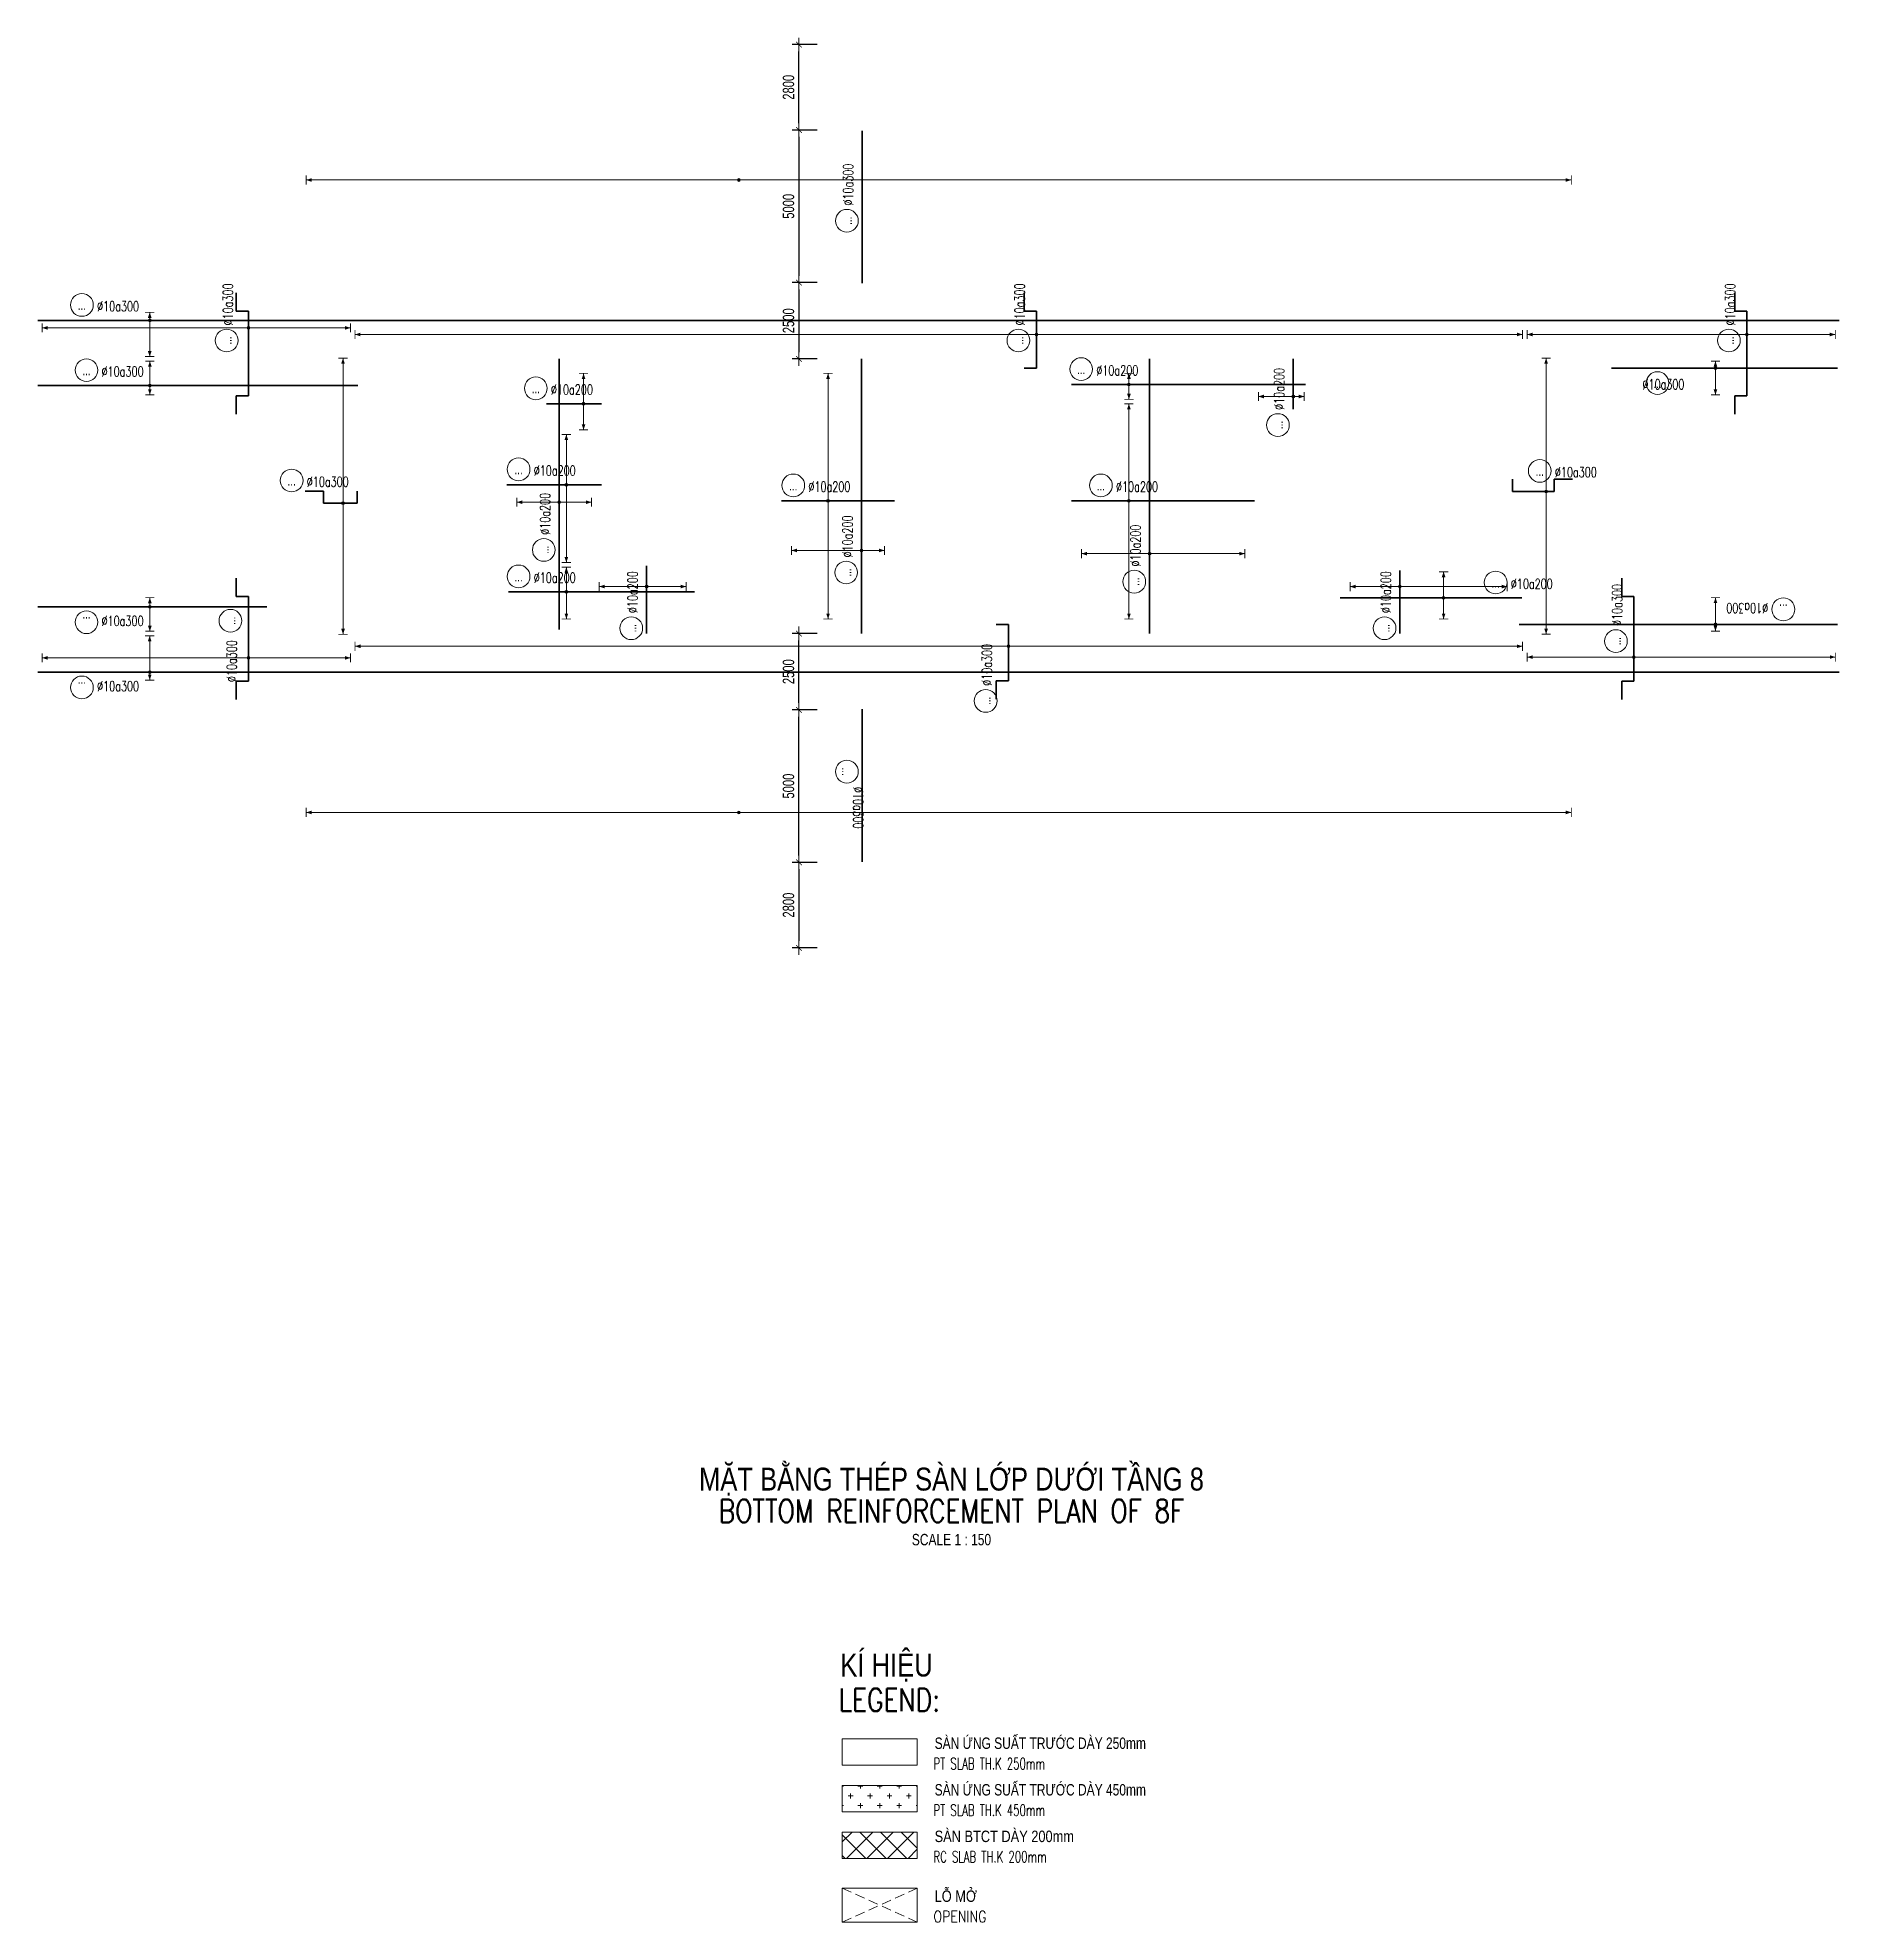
# Model space of a CAD drawing. Header units: millimetres. Extents: x 131629 to 589785, y -24154 to 45581.
# Drawn here: x 131629 to 190655, y -23033 to 38725 of the extents above; entities that cross this region are included whole.
import ezdxf
from ezdxf.enums import TextEntityAlignment as Align

# ---------------------------------------------------------------- set-up
doc = ezdxf.new("R2010")
doc.units = ezdxf.units.MM
doc.linetypes.add('DASHED2', pattern=[9.525, 6.35, -3.175])
doc.layers.get('0').update_dxf_attribs({"lineweight": 20})
doc.layers.get('Defpoints').update_dxf_attribs({"color": 151, "lineweight": 9})
for name, color, linetype, lineweight in [('NDC_S_ANNO', 7, 'Continuous', 20), ('NDC_S_DIM', 1, 'Continuous', 15), ('NDC_S_ENG TEXT', 2, 'Continuous', 20), ('NDC_S_ENG TITLE', 3, 'Continuous', 20), ('NDC_S_HATCH MATERIAL', 8, 'Continuous', 13), ('NDC_S_OPENING', 9, 'DASHED2', 13), ('NDC_S_REBAR', 4, 'Continuous', 35), ('NDC_S_SLAB', 2, 'Continuous', 20), ('NDC_S_TEXT SYMBOL', 7, 'Continuous', 20), ('NDC_S_VN TEXT', 7, 'Continuous', 20), ('NDC_S_VN TITLE', 6, 'Continuous', 35)]:
    doc.layers.add(name, color=color, linetype=linetype, lineweight=lineweight)
doc.styles.add('$0$NDC_EN TXT', font='romans.shx', dxfattribs={"width": 0.8})
doc.styles.add('ARIAL', font='arial.ttf', dxfattribs={"width": 0.7})
doc.styles.add('NDC_ANNO', font='', dxfattribs={"width": 0.8})
doc.styles.add('NDC_EN TXT', font='romans.shx', dxfattribs={"width": 0.8})
doc.styles.add('NDC_ROMANS', font='romans.shx', dxfattribs={"width": 0.7})
doc.styles.add('NDC_VIE TXT', font='arial.ttf', dxfattribs={"width": 0.8})
doc.styles.get('NDC_ANNO').set_extended_font_data('Dotum')
doc.dimstyles.new('NDC_dim_150', dxfattribs={"dimscale": 150, "dimtxt": 2.5, "dimasz": 1.5, "dimexe": 1.5, "dimexo": 2.5, "dimgap": 1, "dimtad": 1, "dimdec": 0, "dimzin": 0, "dimdsep": 46, "dimtxsty": 'ARIAL', "dimblk": 'DIMMARK', "dimcen": 0.09, "dimdle": 1.2, "dimclrd": 1, "dimclre": 1, "dimclrt": 3, "dimadec": 0, "dimazin": 0, "dimtfac": 1, "dimtdec": 0, "dimtix": 1, "dimtofl": 0, "dimtmove": 0, "dimatfit": 3, "dimfxl": 4, "dimfxlon": 1, "dimtolj": 1, "dimtzin": 0, "dimarcsym": 0})

msp = doc.modelspace()

# ---------------------------------------------------------------- texts
at = {"layer": 'NDC_S_ENG TEXT', "style": '$0$NDC_EN TXT'}
for s, height, width, p in [('LEGEND:', 750, 0.8, (157875.4, -16118.7)), ('PT SLAB TH.K 250mm', 375, 0.65, (160976.9, -18020.2)), ('PT SLAB TH.K 450mm', 375, 0.65, (160976.9, -19546.2)), ('RC SLAB TH.K 200mm', 375, 0.65, (160976.9, -21072.2)), ('OPENING', 375, 0.8, (160976.9, -23032.5))]:
    msp.add_text(s, height=height, dxfattribs=dict(at, width=width)).set_placement(p)
at = {"layer": 'NDC_S_VN TEXT', "style": 'NDC_VIE TXT', "width": 0.8}
msp.add_text('KÍ HIỆU', height=750, dxfattribs=at).set_placement((157925.7, -14227.6), align=Align.TOP_LEFT)
at = {"layer": 'NDC_S_VN TEXT', "style": 'NDC_VIE TXT'}
for s, width, p in [('SÀN ỨNG SUẤT TRƯỚC DÀY 250mm', 0.75, (161015.3, -17351.4)), ('SÀN ỨNG SUẤT TRƯỚC DÀY 450mm', 0.75, (161015.3, -18877.4)), ('SÀN BTCT DÀY 200mm', 0.8, (161015.3, -20403.4)), ('LỖ MỞ', 0.8, (161015.3, -22363.7))]:
    msp.add_text(s, height=375, dxfattribs=dict(at, width=width)).set_placement(p)

# ---------------------------------------------------------------- blocks, each defined once
blk = doc.blocks.new('Drawing name_symbol')
at = {"layer": 'NDC_S_ENG TITLE', "style": 'NDC_EN TXT', "width": 0.8}
blk.add_attdef('SECTDET1', text='', height=5, dxfattribs=at).set_placement((0, 1.01), align=Align.CENTER)
at = {"layer": 'NDC_S_TEXT SYMBOL', "lineweight": 25, "style": 'NDC_ANNO', "width": 0.8}
blk.add_attdef('SSCALE', text='', height=2.5, dxfattribs=at).set_placement((0, -4), align=Align.CENTER)
at = {"layer": 'NDC_S_VN TITLE', "style": 'NDC_VIE TXT', "width": 0.8}
blk.add_attdef('SECTDET2', text='', height=5, dxfattribs=at).set_placement((0, 7.97), align=Align.CENTER)
blk = doc.blocks.new('*U17')
h = blk.add_hatch(color=6)
edge = h.paths.add_edge_path()
edge.add_arc((3.26, 0), 0.3, 0, 360)
at = {"layer": 'NDC_S_DIM', "color": 6}
for q in [(3.26, 142.72), (3.26, -112.28)]:
    blk.add_line((3.26, 0), q, dxfattribs=at)
for points in [[(2.26, 142.72, 0.2, 0.2, 0), (4.26, 142.72, 0, 0, 0)], [(2.26, -112.28, 0.2, 0.2, 0), (4.26, -112.28, 0, 0, 0)]]:
    blk.add_lwpolyline(points, format="xyseb", dxfattribs=at)
at = {"layer": 'NDC_S_DIM'}
blk.add_circle((-8.68, 4.97), 2.48, dxfattribs=at)
at = {"layer": 'NDC_S_DIM', "color": 6}
blk.add_circle((3.26, 0), 0.3, dxfattribs=at)
for points in [[(2.86, 141.52), (3.26, 142.72), (3.66, 141.52)], [(2.86, -111.08), (3.26, -112.28), (3.66, -111.08)]]:
    blk.add_solid(points, dxfattribs=at)
at = {"layer": 'NDC_S_REBAR'}
for p, q in [((-4.29, 2.67), (-8.29, 2.67)), ((-4.29, 0), (-4.29, 2.67)), ((0, 0), (-4.29, 0)), ((0, 0), (8.05, 0)), ((8.05, 0), (8.05, 2.67)), ((8.05, 2.67), (8.05, 2.67))]:
    blk.add_line(p, q, dxfattribs=at)
at = {"layer": 'NDC_S_VN TEXT', "style": 'ARIAL', "width": 0.7}
blk.add_attdef('KHT', text='', height=2.2, dxfattribs=at).set_placement((-8.68, 4.97), align=Align.MIDDLE_CENTER)
at = {"layer": 'NDC_S_VN TEXT', "color": 3, "style": 'NDC_ROMANS', "width": 0.7}
blk.add_attdef('DKT', (-5.38, 3.6), '', height=2.2, dxfattribs=at)
blk = doc.blocks.new('*U18')
h = blk.add_hatch(color=6)
edge = h.paths.add_edge_path()
edge.add_arc((4.81, 0), 0.3, 0, 360)
at = {"layer": 'NDC_S_DIM', "color": 6}
for q in [(4.81, 148.83), (4.81, -106.17)]:
    blk.add_line((4.81, 0), q, dxfattribs=at)
for points in [[(3.81, 148.83, 0.2, 0.2, 0), (5.81, 148.83, 0, 0, 0)], [(3.81, -106.17, 0.2, 0.2, 0), (5.81, -106.17, 0, 0, 0)]]:
    blk.add_lwpolyline(points, format="xyseb", dxfattribs=at)
at = {"layer": 'NDC_S_DIM'}
blk.add_circle((3.49, 3.93), 2.48, dxfattribs=at)
at = {"layer": 'NDC_S_DIM', "color": 6}
blk.add_circle((4.81, 0), 0.3, dxfattribs=at)
for points in [[(4.41, 147.63), (4.81, 148.83), (5.21, 147.63)], [(4.41, -104.97), (4.81, -106.17), (5.21, -104.97)]]:
    blk.add_solid(points, dxfattribs=at)
at = {"layer": 'NDC_S_REBAR'}
for p, q in [((-2.52, 0), (-2.52, 2.67)), ((-2.52, 2.67), (-2.52, 2.67)), ((0, 0), (-2.52, 0)), ((0, 0), (9.88, 0)), ((9.88, 0), (9.88, 2.67)), ((9.88, 2.67), (13.88, 2.67))]:
    blk.add_line(p, q, dxfattribs=at)
at = {"layer": 'NDC_S_VN TEXT', "style": 'ARIAL', "width": 0.7}
blk.add_attdef('KHT', text='', height=2.2, dxfattribs=at).set_placement((3.49, 3.93), align=Align.MIDDLE_CENTER)
at = {"layer": 'NDC_S_VN TEXT', "color": 3, "style": 'NDC_ROMANS', "width": 0.7}
blk.add_attdef('DKT', (6.79, 2.56), '', height=2.2, dxfattribs=at)
blk = doc.blocks.new('*U19')
h = blk.add_hatch(color=6)
edge = h.paths.add_edge_path()
edge.add_arc((4.81, 0), 0.3, 0, 360)
at = {"layer": 'NDC_S_DIM', "color": 6}
for q in [(4.81, 29.15), (4.81, -31.18)]:
    blk.add_line((4.81, 0), q, dxfattribs=at)
for points in [[(3.81, 29.15, 0.2, 0.2, 0), (5.81, 29.15, 0, 0, 0)], [(3.81, -31.18, 0.2, 0.2, 0), (5.81, -31.18, 0, 0, 0)]]:
    blk.add_lwpolyline(points, format="xyseb", dxfattribs=at)
at = {"layer": 'NDC_S_DIM'}
blk.add_circle((3.42, 4.51), 2.48, dxfattribs=at)
at = {"layer": 'NDC_S_DIM', "color": 6}
blk.add_circle((4.81, 0), 0.3, dxfattribs=at)
for points in [[(4.41, 27.95), (4.81, 29.15), (5.21, 27.95)], [(4.41, -29.98), (4.81, -31.18), (5.21, -29.98)]]:
    blk.add_solid(points, dxfattribs=at)
at = {"layer": 'NDC_S_REBAR'}
for p, q in [((-2.52, 0), (-2.52, 2.67)), ((-2.52, 2.67), (-2.52, 2.67)), ((0, 0), (-2.52, 0)), ((0, 0), (6.55, 0)), ((6.55, 0), (6.55, 2.67)), ((6.55, 2.67), (10.55, 2.67))]:
    blk.add_line(p, q, dxfattribs=at)
at = {"layer": 'NDC_S_VN TEXT', "style": 'ARIAL', "width": 0.7}
blk.add_attdef('KHT', text='', height=2.2, dxfattribs=at).set_placement((3.42, 4.51), align=Align.MIDDLE_CENTER)
at = {"layer": 'NDC_S_VN TEXT', "color": 3, "style": 'NDC_ROMANS', "width": 0.7}
blk.add_attdef('DKT', (6.72, 3.14), '', height=2.2, dxfattribs=at)
blk = doc.blocks.new('*U20')
h = blk.add_hatch(color=6)
edge = h.paths.add_edge_path()
edge.add_arc((3.26, 0), 0.3, 0, 360)
at = {"layer": 'NDC_S_DIM', "color": 6}
for q in [(3.26, 31.71), (3.26, -28.63)]:
    blk.add_line((3.26, 0), q, dxfattribs=at)
for points in [[(2.26, 31.71, 0.2, 0.2, 0), (4.26, 31.71, 0, 0, 0)], [(2.26, -28.63, 0.2, 0.2, 0), (4.26, -28.63, 0, 0, 0)]]:
    blk.add_lwpolyline(points, format="xyseb", dxfattribs=at)
at = {"layer": 'NDC_S_DIM'}
blk.add_circle((-7.96, 4.97), 2.48, dxfattribs=at)
at = {"layer": 'NDC_S_DIM', "color": 6}
blk.add_circle((3.26, 0), 0.3, dxfattribs=at)
for points in [[(2.86, 30.51), (3.26, 31.71), (3.66, 30.51)], [(2.86, -27.43), (3.26, -28.63), (3.66, -27.43)]]:
    blk.add_solid(points, dxfattribs=at)
at = {"layer": 'NDC_S_REBAR'}
for p, q in [((-1.02, 2.67), (-5.02, 2.67)), ((-1.02, 0), (-1.02, 2.67)), ((0, 0), (-1.02, 0)), ((0, 0), (6.38, 0)), ((6.38, 0), (6.38, 2.67)), ((6.38, 2.67), (6.38, 2.67))]:
    blk.add_line(p, q, dxfattribs=at)
at = {"layer": 'NDC_S_VN TEXT', "style": 'ARIAL', "width": 0.7}
blk.add_attdef('KHT', text='', height=2.2, dxfattribs=at).set_placement((-7.96, 4.97), align=Align.MIDDLE_CENTER)
at = {"layer": 'NDC_S_VN TEXT', "color": 3, "style": 'NDC_ROMANS', "width": 0.7}
blk.add_attdef('DKT', (-4.66, 3.6), '', height=2.2, dxfattribs=at)
blk = doc.blocks.new('*U242')
h = blk.add_hatch(color=6)
edge = h.paths.add_edge_path()
edge.add_arc((4.81, 0), 0.3, 0, 360)
at = {"layer": 'NDC_S_DIM', "color": 6}
for q in [(4.81, 48.02), (4.81, -19.31)]:
    blk.add_line((4.81, 0), q, dxfattribs=at)
for points in [[(3.81, 48.02, 0.2, 0.2, 0), (5.81, 48.02, 0, 0, 0)], [(3.81, -19.31, 0.2, 0.2, 0), (5.81, -19.31, 0, 0, 0)]]:
    blk.add_lwpolyline(points, format="xyseb", dxfattribs=at)
at = {"layer": 'NDC_S_DIM'}
blk.add_circle((3.49, 3.93), 2.48, dxfattribs=at)
at = {"layer": 'NDC_S_DIM', "color": 6}
blk.add_circle((4.81, 0), 0.3, dxfattribs=at)
for points in [[(4.41, 46.82), (4.81, 48.02), (5.21, 46.82)], [(4.41, -18.11), (4.81, -19.31), (5.21, -18.11)]]:
    blk.add_solid(points, dxfattribs=at)
at = {"layer": 'NDC_S_REBAR'}
for p, q in [((-8.59, 2.67), (-12.59, 2.67)), ((-8.59, 0), (-8.59, 2.67)), ((0, 0), (-8.59, 0)), ((0, 0), (9.88, 0)), ((9.88, 0), (9.88, 2.67)), ((9.88, 2.67), (13.88, 2.67))]:
    blk.add_line(p, q, dxfattribs=at)
at = {"layer": 'NDC_S_VN TEXT', "style": 'ARIAL', "width": 0.7}
blk.add_attdef('KHT', text='', height=2.2, dxfattribs=at).set_placement((3.49, 3.93), align=Align.MIDDLE_CENTER)
at = {"layer": 'NDC_S_VN TEXT', "color": 3, "style": 'NDC_ROMANS', "width": 0.7}
blk.add_attdef('DKT', (6.79, 2.56), '', height=2.2, dxfattribs=at)
blk = doc.blocks.new('*U46')
h = blk.add_hatch(color=6)
edge = h.paths.add_edge_path()
edge.add_arc((0, 0), 0.3, 0, 360)
at = {"layer": 'NDC_S_DIM', "color": 6}
for q in [(0, 23.34), (0, -43.99)]:
    blk.add_line((0, 0), q, dxfattribs=at)
for points in [[(-1, 23.34, 0.2, 0.2, 0), (1, 23.34, 0, 0, 0)], [(-1, -43.99, 0.2, 0.2, 0), (1, -43.99, 0, 0, 0)]]:
    blk.add_lwpolyline(points, format="xyseb", dxfattribs=at)
at = {"layer": 'NDC_S_DIM'}
blk.add_circle((3.49, 3.93), 2.48, dxfattribs=at)
at = {"layer": 'NDC_S_DIM', "color": 6}
blk.add_circle((0, 0), 0.3, dxfattribs=at)
for points in [[(-0.4, 22.14), (0, 23.34), (0.4, 22.14)], [(-0.4, -42.79), (0, -43.99), (0.4, -42.79)]]:
    blk.add_solid(points, dxfattribs=at)
at = {"layer": 'NDC_S_REBAR'}
for p, q in [((-5.25, 2.67), (-9.25, 2.67)), ((-5.25, 0), (-5.25, 2.67)), ((0, 0), (-5.25, 0)), ((0, 0), (13.21, 0)), ((13.21, 0), (13.21, 2.67)), ((13.21, 2.67), (17.21, 2.67))]:
    blk.add_line(p, q, dxfattribs=at)
at = {"layer": 'NDC_S_VN TEXT', "style": 'ARIAL', "width": 0.7}
blk.add_attdef('KHT', text='', height=2.2, dxfattribs=at).set_placement((3.49, 3.93), align=Align.MIDDLE_CENTER)
at = {"layer": 'NDC_S_VN TEXT', "color": 3, "style": 'NDC_ROMANS', "width": 0.7}
blk.add_attdef('DKT', (6.79, 2.56), '', height=2.2, dxfattribs=at)
blk = doc.blocks.new('*U44')
h = blk.add_hatch(color=6)
edge = h.paths.add_edge_path()
edge.add_arc((6.25, 0), 0.3, 0, 360)
at = {"layer": 'NDC_S_DIM', "color": 6}
for q in [(6.25, 45.06), (6.25, -22.28)]:
    blk.add_line((6.25, 0), q, dxfattribs=at)
for points in [[(5.25, 45.06, 0.2, 0.2, 0), (7.25, 45.06, 0, 0, 0)], [(5.25, -22.28, 0.2, 0.2, 0), (7.25, -22.28, 0, 0, 0)]]:
    blk.add_lwpolyline(points, format="xyseb", dxfattribs=at)
at = {"layer": 'NDC_S_DIM'}
blk.add_circle((3.49, 4.76), 2.48, dxfattribs=at)
at = {"layer": 'NDC_S_DIM', "color": 6}
blk.add_circle((6.25, 0), 0.3, dxfattribs=at)
for points in [[(5.85, 43.86), (6.25, 45.06), (6.65, 43.86)], [(5.85, -21.08), (6.25, -22.28), (6.65, -21.08)]]:
    blk.add_solid(points, dxfattribs=at)
at = {"layer": 'NDC_S_REBAR'}
for p, q in [((-8.59, 2.67), (-12.59, 2.67)), ((-8.59, 0), (-8.59, 2.67)), ((0, 0), (-8.59, 0)), ((0, 0), (9.88, 0)), ((9.88, 0), (9.88, 2.67)), ((9.88, 2.67), (13.88, 2.67))]:
    blk.add_line(p, q, dxfattribs=at)
at = {"layer": 'NDC_S_VN TEXT', "style": 'ARIAL', "width": 0.7}
blk.add_attdef('KHT', text='', height=2.2, dxfattribs=at).set_placement((3.49, 4.76), align=Align.MIDDLE_CENTER)
at = {"layer": 'NDC_S_VN TEXT', "color": 3, "style": 'NDC_ROMANS', "width": 0.7}
blk.add_attdef('DKT', (6.79, 3.39), '', height=2.2, dxfattribs=at)
blk = doc.blocks.new('*U59')
h = blk.add_hatch(color=6)
edge = h.paths.add_edge_path()
edge.add_arc((0.5, 0), 0.3, 0, 360)
at = {"layer": 'NDC_S_DIM', "color": 6}
for q in [(0.5, 21.16), (0.5, -25.84)]:
    blk.add_line((0.5, 0), q, dxfattribs=at)
for points in [[(-0.5, 21.16, 0.2, 0.2, 0), (1.5, 21.16, 0, 0, 0)], [(-0.5, -25.84, 0.2, 0.2, 0), (1.5, -25.84, 0, 0, 0)]]:
    blk.add_lwpolyline(points, format="xyseb", dxfattribs=at)
at = {"layer": 'NDC_S_DIM'}
blk.add_circle((-5.62, 3.36), 2.48, dxfattribs=at)
at = {"layer": 'NDC_S_DIM', "color": 6}
blk.add_circle((0.5, 0), 0.3, dxfattribs=at)
for points in [[(0.1, 19.96), (0.5, 21.16), (0.9, 19.96)], [(0.1, -24.64), (0.5, -25.84), (0.9, -24.64)]]:
    blk.add_solid(points, dxfattribs=at)
at = {"layer": 'NDC_S_REBAR'}
for p, q in [((0, 0), (-12.04, 0)), ((-12.04, 0), (-12.04, 0)), ((0, 0), (27.96, 0)), ((27.96, 0), (27.96, 0)), ((27.96, 0), (27.96, 0)), ((-12.04, 0), (-12.04, 0))]:
    blk.add_line(p, q, dxfattribs=at)
at = {"layer": 'NDC_S_VN TEXT', "style": 'ARIAL', "width": 0.7}
blk.add_attdef('KHT', text='', height=2.2, dxfattribs=at).set_placement((-5.62, 3.36), align=Align.MIDDLE_CENTER)
at = {"layer": 'NDC_S_VN TEXT', "color": 3, "style": 'NDC_ROMANS', "width": 0.7}
blk.add_attdef('DKT', (-2.32, 1.98), '', height=2.2, dxfattribs=at)
blk = doc.blocks.new('*U58')
h = blk.add_hatch(color=6)
edge = h.paths.add_edge_path()
edge.add_arc((1.97, 0), 0.3, 0, 360)
at = {"layer": 'NDC_S_DIM', "color": 6}
for q in [(1.97, 27.83), (1.97, -25.84)]:
    blk.add_line((1.97, 0), q, dxfattribs=at)
for points in [[(0.97, 27.83, 0.2, 0.2, 0), (2.97, 27.83, 0, 0, 0)], [(0.97, -25.84, 0.2, 0.2, 0), (2.97, -25.84, 0, 0, 0)]]:
    blk.add_lwpolyline(points, format="xyseb", dxfattribs=at)
at = {"layer": 'NDC_S_DIM'}
blk.add_circle((-5.62, 3.36), 2.48, dxfattribs=at)
at = {"layer": 'NDC_S_DIM', "color": 6}
blk.add_circle((1.97, 0), 0.3, dxfattribs=at)
for points in [[(1.57, 26.63), (1.97, 27.83), (2.37, 26.63)], [(1.57, -24.64), (1.97, -25.84), (2.37, -24.64)]]:
    blk.add_solid(points, dxfattribs=at)
at = {"layer": 'NDC_S_REBAR'}
for p, q in [((0, 0), (-8.18, 0)), ((-8.18, 0), (-8.18, 0)), ((0, 0), (16.48, 0)), ((16.48, 0), (16.48, 0)), ((16.48, 0), (16.48, 0)), ((-8.18, 0), (-8.18, 0))]:
    blk.add_line(p, q, dxfattribs=at)
at = {"layer": 'NDC_S_VN TEXT', "style": 'ARIAL', "width": 0.7}
blk.add_attdef('KHT', text='', height=2.2, dxfattribs=at).set_placement((-5.62, 3.36), align=Align.MIDDLE_CENTER)
at = {"layer": 'NDC_S_VN TEXT', "color": 3, "style": 'NDC_ROMANS', "width": 0.7}
blk.add_attdef('DKT', (-2.32, 1.98), '', height=2.2, dxfattribs=at)
blk = doc.blocks.new('*U57')
h = blk.add_hatch(color=6)
edge = h.paths.add_edge_path()
edge.add_arc((4.81, 0), 0.3, 0, 360)
at = {"layer": 'NDC_S_DIM', "color": 6}
for q in [(4.81, 5.38), (4.81, -5.95)]:
    blk.add_line((4.81, 0), q, dxfattribs=at)
for points in [[(3.81, 5.38, 0.2, 0.2, 0), (5.81, 5.38, 0, 0, 0)], [(3.81, -5.95, 0.2, 0.2, 0), (5.81, -5.95, 0, 0, 0)]]:
    blk.add_lwpolyline(points, format="xyseb", dxfattribs=at)
at = {"layer": 'NDC_S_DIM'}
blk.add_circle((-5.62, 3.36), 2.48, dxfattribs=at)
at = {"layer": 'NDC_S_DIM', "color": 6}
blk.add_circle((4.81, 0), 0.3, dxfattribs=at)
for points in [[(4.41, 4.18), (4.81, 5.38), (5.21, 4.18)], [(4.41, -4.75), (4.81, -5.95), (5.21, -4.75)]]:
    blk.add_solid(points, dxfattribs=at)
at = {"layer": 'NDC_S_REBAR'}
for p, q in [((0, 0), (-7.85, 0)), ((-7.85, 0), (-7.85, 0)), ((0, 0), (32.82, 0)), ((32.82, 0), (32.82, 0)), ((32.82, 0), (32.82, 0)), ((-7.85, 0), (-7.85, 0))]:
    blk.add_line(p, q, dxfattribs=at)
at = {"layer": 'NDC_S_VN TEXT', "style": 'ARIAL', "width": 0.7}
blk.add_attdef('KHT', text='', height=2.2, dxfattribs=at).set_placement((-5.62, 3.36), align=Align.MIDDLE_CENTER)
at = {"layer": 'NDC_S_VN TEXT', "color": 3, "style": 'NDC_ROMANS', "width": 0.7}
blk.add_attdef('DKT', (-2.32, 1.98), '', height=2.2, dxfattribs=at)
blk = doc.blocks.new('*U56')
h = blk.add_hatch(color=6)
edge = h.paths.add_edge_path()
edge.add_arc((4.81, 0), 0.3, 0, 360)
at = {"layer": 'NDC_S_DIM', "color": 6}
for q in [(4.81, 10.99), (4.81, -17.01)]:
    blk.add_line((4.81, 0), q, dxfattribs=at)
for points in [[(3.81, 10.99, 0.2, 0.2, 0), (5.81, 10.99, 0, 0, 0)], [(3.81, -17.01, 0.2, 0.2, 0), (5.81, -17.01, 0, 0, 0)]]:
    blk.add_lwpolyline(points, format="xyseb", dxfattribs=at)
at = {"layer": 'NDC_S_DIM'}
blk.add_circle((-5.62, 3.36), 2.48, dxfattribs=at)
at = {"layer": 'NDC_S_DIM', "color": 6}
blk.add_circle((4.81, 0), 0.3, dxfattribs=at)
for points in [[(4.41, 9.79), (4.81, 10.99), (5.21, 9.79)], [(4.41, -15.81), (4.81, -17.01), (5.21, -15.81)]]:
    blk.add_solid(points, dxfattribs=at)
at = {"layer": 'NDC_S_REBAR'}
for p, q in [((0, 0), (-8.18, 0)), ((-8.18, 0), (-8.18, 0)), ((0, 0), (12.48, 0)), ((12.48, 0), (12.48, 0)), ((12.48, 0), (12.48, 0)), ((-8.18, 0), (-8.18, 0))]:
    blk.add_line(p, q, dxfattribs=at)
at = {"layer": 'NDC_S_VN TEXT', "style": 'ARIAL', "width": 0.7}
blk.add_attdef('KHT', text='', height=2.2, dxfattribs=at).set_placement((-5.62, 3.36), align=Align.MIDDLE_CENTER)
at = {"layer": 'NDC_S_VN TEXT', "color": 3, "style": 'NDC_ROMANS', "width": 0.7}
blk.add_attdef('DKT', (-2.32, 1.98), '', height=2.2, dxfattribs=at)
blk = doc.blocks.new('*U55')
h = blk.add_hatch(color=6)
edge = h.paths.add_edge_path()
edge.add_arc((4.81, 0), 0.3, 0, 360)
at = {"layer": 'NDC_S_DIM', "color": 6}
for q in [(4.81, 6.63), (4.81, -5.71)]:
    blk.add_line((4.81, 0), q, dxfattribs=at)
for points in [[(3.81, 6.63, 0.2, 0.2, 0), (5.81, 6.63, 0, 0, 0)], [(3.81, -5.71, 0.2, 0.2, 0), (5.81, -5.71, 0, 0, 0)]]:
    blk.add_lwpolyline(points, format="xyseb", dxfattribs=at)
at = {"layer": 'NDC_S_DIM'}
blk.add_circle((-5.62, 3.36), 2.48, dxfattribs=at)
at = {"layer": 'NDC_S_DIM', "color": 6}
blk.add_circle((4.81, 0), 0.3, dxfattribs=at)
for points in [[(4.41, 5.43), (4.81, 6.63), (5.21, 5.43)], [(4.41, -4.51), (4.81, -5.71), (5.21, -4.51)]]:
    blk.add_solid(points, dxfattribs=at)
at = {"layer": 'NDC_S_REBAR'}
for p, q in [((0, 0), (-3.28, 0)), ((-3.28, 0), (-3.28, 0)), ((0, 0), (8.72, 0)), ((8.72, 0), (8.72, 0)), ((8.72, 0), (8.72, 0)), ((-3.28, 0), (-3.28, 0))]:
    blk.add_line(p, q, dxfattribs=at)
at = {"layer": 'NDC_S_VN TEXT', "style": 'ARIAL', "width": 0.7}
blk.add_attdef('KHT', text='', height=2.2, dxfattribs=at).set_placement((-5.62, 3.36), align=Align.MIDDLE_CENTER)
at = {"layer": 'NDC_S_VN TEXT', "color": 3, "style": 'NDC_ROMANS', "width": 0.7}
blk.add_attdef('DKT', (-2.32, 1.98), '', height=2.2, dxfattribs=at)
blk = doc.blocks.new('*U54')
h = blk.add_hatch(color=6)
edge = h.paths.add_edge_path()
edge.add_arc((4.81, 0), 0.3, 0, 360)
at = {"layer": 'NDC_S_DIM', "color": 6}
for q in [(4.81, 2.43), (4.81, -3.24)]:
    blk.add_line((4.81, 0), q, dxfattribs=at)
for points in [[(3.81, 2.43, 0.2, 0.2, 0), (5.81, 2.43, 0, 0, 0)], [(3.81, -3.24, 0.2, 0.2, 0), (5.81, -3.24, 0, 0, 0)]]:
    blk.add_lwpolyline(points, format="xyseb", dxfattribs=at)
at = {"layer": 'NDC_S_DIM'}
blk.add_circle((-5.62, 3.36), 2.48, dxfattribs=at)
at = {"layer": 'NDC_S_DIM', "color": 6}
blk.add_circle((4.81, 0), 0.3, dxfattribs=at)
for points in [[(4.41, 1.23), (4.81, 2.43), (5.21, 1.23)], [(4.41, -2.04), (4.81, -3.24), (5.21, -2.04)]]:
    blk.add_solid(points, dxfattribs=at)
at = {"layer": 'NDC_S_REBAR'}
for p, q in [((0, 0), (-7.73, 0)), ((-7.73, 0), (-7.73, 0)), ((0, 0), (43.4, 0)), ((43.4, 0), (43.4, 0)), ((43.4, 0), (43.4, 0)), ((-7.73, 0), (-7.73, 0))]:
    blk.add_line(p, q, dxfattribs=at)
at = {"layer": 'NDC_S_VN TEXT', "style": 'ARIAL', "width": 0.7}
blk.add_attdef('KHT', text='', height=2.2, dxfattribs=at).set_placement((-5.62, 3.36), align=Align.MIDDLE_CENTER)
at = {"layer": 'NDC_S_VN TEXT', "color": 3, "style": 'NDC_ROMANS', "width": 0.7}
blk.add_attdef('DKT', (-2.32, 1.98), '', height=2.2, dxfattribs=at)
blk = doc.blocks.new('*U53')
h = blk.add_hatch(color=6)
edge = h.paths.add_edge_path()
edge.add_arc((-0.79, 0), 0.3, 0, 360)
at = {"layer": 'NDC_S_DIM', "color": 6}
for q in [(-0.79, 15.31), (-0.79, -5.02)]:
    blk.add_line((-0.79, 0), q, dxfattribs=at)
for points in [[(-1.79, 15.31, 0.2, 0.2, 0), (0.21, 15.31, 0, 0, 0)], [(-1.79, -5.02, 0.2, 0.2, 0), (0.21, -5.02, 0, 0, 0)]]:
    blk.add_lwpolyline(points, format="xyseb", dxfattribs=at)
at = {"layer": 'NDC_S_DIM'}
blk.add_circle((-5.62, 3.36), 2.48, dxfattribs=at)
at = {"layer": 'NDC_S_DIM', "color": 6}
blk.add_circle((-0.79, 0), 0.3, dxfattribs=at)
for points in [[(-1.19, 14.11), (-0.79, 15.31), (-0.39, 14.11)], [(-1.19, -3.82), (-0.79, -5.02), (-0.39, -3.82)]]:
    blk.add_solid(points, dxfattribs=at)
at = {"layer": 'NDC_S_REBAR'}
for p, q in [((0, 0), (-18.94, 0)), ((-18.94, 0), (-18.94, 0)), ((0, 0), (41.06, 0)), ((41.06, 0), (41.06, 0)), ((41.06, 0), (41.06, 0)), ((-18.94, 0), (-18.94, 0))]:
    blk.add_line(p, q, dxfattribs=at)
at = {"layer": 'NDC_S_VN TEXT', "style": 'ARIAL', "width": 0.7}
blk.add_attdef('KHT', text='', height=2.2, dxfattribs=at).set_placement((-5.62, 3.36), align=Align.MIDDLE_CENTER)
at = {"layer": 'NDC_S_VN TEXT', "color": 3, "style": 'NDC_ROMANS', "width": 0.7}
blk.add_attdef('DKT', (-2.32, 1.98), '', height=2.2, dxfattribs=at)
blk = doc.blocks.new('*U52')
h = blk.add_hatch(color=6)
edge = h.paths.add_edge_path()
edge.add_arc((0.5, 0), 0.3, 0, 360)
at = {"layer": 'NDC_S_DIM', "color": 6}
for q in [(0.5, 14.9), (0.5, -20.77)]:
    blk.add_line((0.5, 0), q, dxfattribs=at)
for points in [[(-0.5, 14.9, 0.2, 0.2, 0), (1.5, 14.9, 0, 0, 0)], [(-0.5, -20.77, 0.2, 0.2, 0), (1.5, -20.77, 0, 0, 0)]]:
    blk.add_lwpolyline(points, format="xyseb", dxfattribs=at)
at = {"layer": 'NDC_S_DIM'}
blk.add_circle((-5.62, 3.36), 2.48, dxfattribs=at)
at = {"layer": 'NDC_S_DIM', "color": 6}
blk.add_circle((0.5, 0), 0.3, dxfattribs=at)
for points in [[(0.1, 13.7), (0.5, 14.9), (0.9, 13.7)], [(0.1, -19.57), (0.5, -20.77), (0.9, -19.57)]]:
    blk.add_solid(points, dxfattribs=at)
at = {"layer": 'NDC_S_REBAR'}
for p, q in [((0, 0), (-16.95, 0)), ((-16.95, 0), (-16.95, 0)), ((0, 0), (43.05, 0)), ((43.05, 0), (43.05, 0)), ((43.05, 0), (43.05, 0)), ((-16.95, 0), (-16.95, 0))]:
    blk.add_line(p, q, dxfattribs=at)
at = {"layer": 'NDC_S_VN TEXT', "style": 'ARIAL', "width": 0.7}
blk.add_attdef('KHT', text='', height=2.2, dxfattribs=at).set_placement((-5.62, 3.36), align=Align.MIDDLE_CENTER)
at = {"layer": 'NDC_S_VN TEXT', "color": 3, "style": 'NDC_ROMANS', "width": 0.7}
blk.add_attdef('DKT', (-2.32, 1.98), '', height=2.2, dxfattribs=at)
blk = doc.blocks.new('*U51')
h = blk.add_hatch(color=6)
edge = h.paths.add_edge_path()
edge.add_arc((0.61, 0), 0.3, 0, 360)
at = {"layer": 'NDC_S_DIM', "color": 6}
for q in [(0.61, 7.61), (0.61, -2.39)]:
    blk.add_line((0.61, 0), q, dxfattribs=at)
for points in [[(-0.39, 7.61, 0.2, 0.2, 0), (1.61, 7.61, 0, 0, 0)], [(-0.39, -2.39, 0.2, 0.2, 0), (1.61, -2.39, 0, 0, 0)]]:
    blk.add_lwpolyline(points, format="xyseb", dxfattribs=at)
at = {"layer": 'NDC_S_DIM'}
blk.add_circle((-5.62, 3.36), 2.48, dxfattribs=at)
at = {"layer": 'NDC_S_DIM', "color": 6}
blk.add_circle((0.61, 0), 0.3, dxfattribs=at)
for points in [[(0.21, 6.41), (0.61, 7.61), (1.01, 6.41)], [(0.21, -1.19), (0.61, -2.39), (1.01, -1.19)]]:
    blk.add_solid(points, dxfattribs=at)
at = {"layer": 'NDC_S_REBAR'}
for p, q in [((0, 0), (-2.17, 0)), ((-2.17, 0), (-2.17, 0)), ((0, 0), (8.83, 0)), ((8.83, 0), (8.83, 0)), ((8.83, 0), (8.83, 0)), ((-2.17, 0), (-2.17, 0))]:
    blk.add_line(p, q, dxfattribs=at)
at = {"layer": 'NDC_S_VN TEXT', "style": 'ARIAL', "width": 0.7}
blk.add_attdef('KHT', text='', height=2.2, dxfattribs=at).set_placement((-5.62, 3.36), align=Align.MIDDLE_CENTER)
at = {"layer": 'NDC_S_VN TEXT', "color": 3, "style": 'NDC_ROMANS', "width": 0.7}
blk.add_attdef('DKT', (-2.32, 1.98), '', height=2.2, dxfattribs=at)
blk = doc.blocks.new('*U60')
h = blk.add_hatch(color=6)
edge = h.paths.add_edge_path()
edge.add_arc((3.48, 0), 0.3, 0, 360)
at = {"layer": 'NDC_S_DIM', "color": 6}
for q in [(3.48, 10.9), (3.48, -23.43)]:
    blk.add_line((3.48, 0), q, dxfattribs=at)
for points in [[(2.48, 10.9, 0.2, 0.2, 0), (4.48, 10.9, 0, 0, 0)], [(2.48, -23.43, 0.2, 0.2, 0), (4.48, -23.43, 0, 0, 0)]]:
    blk.add_lwpolyline(points, format="xyseb", dxfattribs=at)
at = {"layer": 'NDC_S_DIM'}
blk.add_circle((-5.62, 3.36), 2.48, dxfattribs=at)
at = {"layer": 'NDC_S_DIM', "color": 6}
blk.add_circle((3.48, 0), 0.3, dxfattribs=at)
for points in [[(3.08, 9.7), (3.48, 10.9), (3.88, 9.7)], [(3.08, -22.23), (3.48, -23.43), (3.88, -22.23)]]:
    blk.add_solid(points, dxfattribs=at)
at = {"layer": 'NDC_S_REBAR'}
for p, q in [((0, 0), (-6.77, 0)), ((-6.77, 0), (-6.77, 0)), ((0, 0), (7.03, 0)), ((7.03, 0), (7.03, 0)), ((7.03, 0), (7.03, 0)), ((-6.77, 0), (-6.77, 0))]:
    blk.add_line(p, q, dxfattribs=at)
at = {"layer": 'NDC_S_VN TEXT', "style": 'ARIAL', "width": 0.7}
blk.add_attdef('KHT', text='', height=2.2, dxfattribs=at).set_placement((-5.62, 3.36), align=Align.MIDDLE_CENTER)
at = {"layer": 'NDC_S_VN TEXT', "color": 3, "style": 'NDC_ROMANS', "width": 0.7}
blk.add_attdef('DKT', (-2.32, 1.98), '', height=2.2, dxfattribs=at)
blk = doc.blocks.new('*U61')
h = blk.add_hatch(color=6)
edge = h.paths.add_edge_path()
edge.add_arc((4.81, 0), 0.3, 0, 360)
at = {"layer": 'NDC_S_DIM', "color": 6}
for q in [(4.81, 5.72), (4.81, -4.61)]:
    blk.add_line((4.81, 0), q, dxfattribs=at)
for points in [[(3.81, 5.72, 0.2, 0.2, 0), (5.81, 5.72, 0, 0, 0)], [(3.81, -4.61, 0.2, 0.2, 0), (5.81, -4.61, 0, 0, 0)]]:
    blk.add_lwpolyline(points, format="xyseb", dxfattribs=at)
at = {"layer": 'NDC_S_DIM'}
blk.add_circle((16.18, 3.36), 2.48, dxfattribs=at)
at = {"layer": 'NDC_S_DIM', "color": 6}
blk.add_circle((4.81, 0), 0.3, dxfattribs=at)
for points in [[(4.41, 4.52), (4.81, 5.72), (5.21, 4.52)], [(4.41, -3.41), (4.81, -4.61), (5.21, -3.41)]]:
    blk.add_solid(points, dxfattribs=at)
at = {"layer": 'NDC_S_REBAR'}
for p, q in [((0, 0), (-17.8, 0)), ((-17.8, 0), (-17.8, 0)), ((0, 0), (21.87, 0)), ((21.87, 0), (21.87, 0)), ((21.87, 0), (21.87, 0)), ((-17.8, 0), (-17.8, 0))]:
    blk.add_line(p, q, dxfattribs=at)
at = {"layer": 'NDC_S_VN TEXT', "style": 'ARIAL', "width": 0.7}
blk.add_attdef('KHT', text='', height=2.2, dxfattribs=at).set_placement((16.18, 3.36), align=Align.MIDDLE_CENTER)
at = {"layer": 'NDC_S_VN TEXT', "color": 3, "style": 'NDC_ROMANS', "width": 0.7}
blk.add_attdef('DKT', (19.48, 1.98), '', height=2.2, dxfattribs=at)
blk = doc.blocks.new('*U50')
h = blk.add_hatch(color=6)
edge = h.paths.add_edge_path()
edge.add_arc((4.81, 0), 0.3, 0, 360)
at = {"layer": 'NDC_S_DIM', "color": 6}
for q in [(4.81, 9.26), (4.81, -7.07)]:
    blk.add_line((4.81, 0), q, dxfattribs=at)
for points in [[(3.81, 9.26, 0.2, 0.2, 0), (5.81, 9.26, 0, 0, 0)], [(3.81, -7.07, 0.2, 0.2, 0), (5.81, -7.07, 0, 0, 0)]]:
    blk.add_lwpolyline(points, format="xyseb", dxfattribs=at)
at = {"layer": 'NDC_S_DIM'}
blk.add_circle((-5.62, 3.36), 2.48, dxfattribs=at)
at = {"layer": 'NDC_S_DIM', "color": 6}
blk.add_circle((4.81, 0), 0.3, dxfattribs=at)
for points in [[(4.41, 8.06), (4.81, 9.26), (5.21, 8.06)], [(4.41, -5.87), (4.81, -7.07), (5.21, -5.87)]]:
    blk.add_solid(points, dxfattribs=at)
at = {"layer": 'NDC_S_REBAR'}
for p, q in [((0, 0), (-23.03, 0)), ((-23.03, 0), (-23.03, 0)), ((0, 0), (36.12, 0)), ((36.12, 0), (36.12, 0)), ((36.12, 0), (36.12, 0)), ((-23.03, 0), (-23.03, 0))]:
    blk.add_line(p, q, dxfattribs=at)
at = {"layer": 'NDC_S_VN TEXT', "style": 'ARIAL', "width": 0.7}
blk.add_attdef('KHT', text='', height=2.2, dxfattribs=at).set_placement((-5.62, 3.36), align=Align.MIDDLE_CENTER)
at = {"layer": 'NDC_S_VN TEXT', "color": 3, "style": 'NDC_ROMANS', "width": 0.7}
blk.add_attdef('DKT', (-2.32, 1.98), '', height=2.2, dxfattribs=at)
blk = doc.blocks.new('*U49')
h = blk.add_hatch(color=6)
edge = h.paths.add_edge_path()
edge.add_arc((3.48, 0), 0.3, 0, 360)
at = {"layer": 'NDC_S_DIM', "color": 6}
for q in [(3.48, 10.37), (3.48, -8.63)]:
    blk.add_line((3.48, 0), q, dxfattribs=at)
for points in [[(2.48, 10.37, 0.2, 0.2, 0), (4.48, 10.37, 0, 0, 0)], [(2.48, -8.63, 0.2, 0.2, 0), (4.48, -8.63, 0, 0, 0)]]:
    blk.add_lwpolyline(points, format="xyseb", dxfattribs=at)
at = {"layer": 'NDC_S_DIM'}
blk.add_circle((-5.62, 3.36), 2.48, dxfattribs=at)
at = {"layer": 'NDC_S_DIM', "color": 6}
blk.add_circle((3.48, 0), 0.3, dxfattribs=at)
for points in [[(3.08, 9.17), (3.48, 10.37), (3.88, 9.17)], [(3.08, -7.43), (3.48, -8.63), (3.88, -7.43)]]:
    blk.add_solid(points, dxfattribs=at)
at = {"layer": 'NDC_S_REBAR'}
for p, q in [((0, 0), (-6.77, 0)), ((-6.77, 0), (-6.77, 0)), ((0, 0), (8.03, 0)), ((8.03, 0), (8.03, 0)), ((8.03, 0), (8.03, 0)), ((-6.77, 0), (-6.77, 0))]:
    blk.add_line(p, q, dxfattribs=at)
at = {"layer": 'NDC_S_VN TEXT', "style": 'ARIAL', "width": 0.7}
blk.add_attdef('KHT', text='', height=2.2, dxfattribs=at).set_placement((-5.62, 3.36), align=Align.MIDDLE_CENTER)
at = {"layer": 'NDC_S_VN TEXT', "color": 3, "style": 'NDC_ROMANS', "width": 0.7}
blk.add_attdef('DKT', (-2.32, 1.98), '', height=2.2, dxfattribs=at)
blk = doc.blocks.new('*U269')
h = blk.add_hatch(color=6)
edge = h.paths.add_edge_path()
edge.add_arc((-3.32, 26.95), 0.3, 0, 360)
at = {"layer": 'NDC_S_DIM', "color": 6}
for q in [(-3.32, 121.46), (-3.32, -154.87)]:
    blk.add_line((-3.32, 26.95), q, dxfattribs=at)
for points in [[(-4.32, 121.46, 0.2, 0.2, 0), (-2.32, 121.46, 0, 0, 0)], [(-4.32, -154.87, 0.2, 0.2, 0), (-2.32, -154.87, 0, 0, 0)]]:
    blk.add_lwpolyline(points, format="xyseb", dxfattribs=at)
blk.add_circle((-3.32, 26.95), 0.3, dxfattribs=at)
at = {"layer": 'NDC_S_DIM'}
blk.add_circle((-12.22, 3.36), 2.48, dxfattribs=at)
at = {"layer": 'NDC_S_DIM', "color": 6}
for points in [[(-3.72, 120.26), (-3.32, 121.46), (-2.92, 120.26)], [(-3.72, -153.67), (-3.32, -154.87), (-2.92, -153.67)]]:
    blk.add_solid(points, dxfattribs=at)
at = {"layer": 'NDC_S_REBAR'}
for p, q in [((0, 0), (-25.89, 0)), ((-25.89, 0), (-25.89, 0)), ((0, 0), (7.45, 0)), ((7.45, 0), (7.45, 0)), ((7.45, 0), (7.45, 0)), ((-25.89, 0), (-25.89, 0))]:
    blk.add_line(p, q, dxfattribs=at)
at = {"layer": 'NDC_S_VN TEXT', "style": 'ARIAL', "width": 0.7}
blk.add_attdef('KHT', text='', height=2.2, dxfattribs=at).set_placement((-12.22, 3.36), align=Align.MIDDLE_CENTER)
at = {"layer": 'NDC_S_VN TEXT', "color": 3, "style": 'NDC_ROMANS', "width": 0.7}
blk.add_attdef('DKT', (-8.92, 1.98), '', height=2.2, dxfattribs=at)
blk = doc.blocks.new('DIMMARK')
at = {"layer": 'NDC_S_DIM', "color": 1}
blk.add_line((-1.5, 0), (1, 0), dxfattribs=at)
at = {"layer": 'NDC_S_DIM', "color": 2, "const_width": 0.1}
blk.add_lwpolyline([(-0.42, -0.42), (0.42, 0.42)], dxfattribs=at)
blk = doc.blocks.new('*D651')
at = {"layer": 'Defpoints', "color": 0, "ltscale": 100, "transparency": 16777216}
for p in [(156570, 38500), (162614, 38500), (162614, 35700)]:
    blk.add_point(p, dxfattribs=at)
at = {"layer": 'NDC_S_DIM', "color": 1, "lineweight": -2, "ltscale": 100, "transparency": 16777216}
for p, q in [((157170, 38500), (156345, 38500)), ((156570, 35925), (156570, 38275)), ((157170, 35700), (156345, 35700))]:
    blk.add_line(p, q, dxfattribs=at)
at = {"layer": 'NDC_S_DIM', "color": 1, "lineweight": -2, "ltscale": 100, "transparency": 16777216, "xscale": 225, "yscale": 225, "zscale": 225}
for p, rotation in [((156570, 38500), 90), ((156570, 35700), 270)]:
    blk.add_blockref('DIMMARK', p, dxfattribs=dict(at, rotation=rotation))
at = {"layer": 'NDC_S_DIM', "color": 3, "ltscale": 100, "transparency": 16777216, "insert": (156229, 37100), "char_height": 375, "attachment_point": 5, "rotation": 90, "style": 'ARIAL'}
blk.add_mtext('\\A1;2800', dxfattribs=at)
blk = doc.blocks.new('*D652')
at = {"layer": 'Defpoints', "color": 0, "ltscale": 100, "transparency": 16777216}
for p in [(162614, 35700), (156570, 30700), (162614, 30700)]:
    blk.add_point(p, dxfattribs=at)
at = {"layer": 'NDC_S_DIM', "color": 1, "lineweight": -2, "ltscale": 100, "transparency": 16777216}
for p, q in [((157170, 35700), (156345, 35700)), ((156570, 35475), (156570, 30925)), ((157170, 30700), (156345, 30700))]:
    blk.add_line(p, q, dxfattribs=at)
at = {"layer": 'NDC_S_DIM', "color": 1, "lineweight": -2, "ltscale": 100, "transparency": 16777216, "xscale": 225, "yscale": 225, "zscale": 225}
for p, rotation in [((156570, 35700), 90), ((156570, 30700), 270)]:
    blk.add_blockref('DIMMARK', p, dxfattribs=dict(at, rotation=rotation))
at = {"layer": 'NDC_S_DIM', "color": 3, "ltscale": 100, "transparency": 16777216, "insert": (156229, 33200), "char_height": 375, "attachment_point": 5, "rotation": 90, "style": 'ARIAL'}
blk.add_mtext('\\A1;5000', dxfattribs=at)
blk = doc.blocks.new('*D653')
at = {"layer": 'Defpoints', "color": 0, "ltscale": 100, "transparency": 16777216}
for p in [(162614, 30700), (156570, 28200), (162614, 28200)]:
    blk.add_point(p, dxfattribs=at)
at = {"layer": 'NDC_S_DIM', "color": 1, "lineweight": -2, "ltscale": 100, "transparency": 16777216}
for p, q in [((157170, 30700), (156345, 30700)), ((156570, 30475), (156570, 28425)), ((157170, 28200), (156345, 28200))]:
    blk.add_line(p, q, dxfattribs=at)
at = {"layer": 'NDC_S_DIM', "color": 1, "lineweight": -2, "ltscale": 100, "transparency": 16777216, "xscale": 225, "yscale": 225, "zscale": 225}
for p, rotation in [((156570, 30700), 90), ((156570, 28200), 270)]:
    blk.add_blockref('DIMMARK', p, dxfattribs=dict(at, rotation=rotation))
at = {"layer": 'NDC_S_DIM', "color": 3, "ltscale": 100, "transparency": 16777216, "insert": (156229, 29450), "char_height": 375, "attachment_point": 5, "rotation": 90, "style": 'ARIAL'}
blk.add_mtext('\\A1;2500', dxfattribs=at)
blk = doc.blocks.new('*U270')
h = blk.add_hatch(color=6)
edge = h.paths.add_edge_path()
edge.add_arc((-3.32, 26.95), 0.3, 0, 360)
at = {"layer": 'NDC_S_DIM', "color": 6}
for q in [(-3.32, 121.46), (-3.32, -154.87)]:
    blk.add_line((-3.32, 26.95), q, dxfattribs=at)
for points in [[(-4.32, 121.46, 0.2, 0.2, 0), (-2.32, 121.46, 0, 0, 0)], [(-4.32, -154.87, 0.2, 0.2, 0), (-2.32, -154.87, 0, 0, 0)]]:
    blk.add_lwpolyline(points, format="xyseb", dxfattribs=at)
blk.add_circle((-3.32, 26.95), 0.3, dxfattribs=at)
at = {"layer": 'NDC_S_DIM'}
blk.add_circle((-12.22, 3.36), 2.48, dxfattribs=at)
at = {"layer": 'NDC_S_DIM', "color": 6}
for points in [[(-3.72, 120.26), (-3.32, 121.46), (-2.92, 120.26)], [(-3.72, -153.67), (-3.32, -154.87), (-2.92, -153.67)]]:
    blk.add_solid(points, dxfattribs=at)
at = {"layer": 'NDC_S_REBAR'}
for p, q in [((0, 0), (-25.89, 0)), ((-25.89, 0), (-25.89, 0)), ((0, 0), (7.45, 0)), ((7.45, 0), (7.45, 0)), ((7.45, 0), (7.45, 0)), ((-25.89, 0), (-25.89, 0))]:
    blk.add_line(p, q, dxfattribs=at)
at = {"layer": 'NDC_S_VN TEXT', "style": 'ARIAL', "width": 0.7}
blk.add_attdef('KHT', text='', height=2.2, dxfattribs=at).set_placement((-12.22, 3.36), align=Align.MIDDLE_CENTER)
at = {"layer": 'NDC_S_VN TEXT', "color": 3, "style": 'NDC_ROMANS', "width": 0.7}
blk.add_attdef('DKT', (-8.92, 1.98), '', height=2.2, dxfattribs=at)
blk = doc.blocks.new('*D648')
at = {"layer": 'Defpoints', "color": 0, "ltscale": 100, "transparency": 16777216}
for p in [(162614, 11700), (156570, 8900), (162614, 8900)]:
    blk.add_point(p, dxfattribs=at)
at = {"layer": 'NDC_S_DIM', "color": 1, "lineweight": -2, "ltscale": 100, "transparency": 16777216}
for p, q in [((157170, 11700), (156345, 11700)), ((156570, 11475), (156570, 9125)), ((157170, 8900), (156345, 8900))]:
    blk.add_line(p, q, dxfattribs=at)
at = {"layer": 'NDC_S_DIM', "color": 1, "lineweight": -2, "ltscale": 100, "transparency": 16777216, "xscale": 225, "yscale": 225, "zscale": 225}
for p, rotation in [((156570, 11700), 90), ((156570, 8900), 270)]:
    blk.add_blockref('DIMMARK', p, dxfattribs=dict(at, rotation=rotation))
at = {"layer": 'NDC_S_DIM', "color": 3, "ltscale": 100, "transparency": 16777216, "insert": (156229, 10300), "char_height": 375, "attachment_point": 5, "rotation": 90, "style": 'ARIAL'}
blk.add_mtext('\\A1;2800', dxfattribs=at)
blk = doc.blocks.new('*D649')
at = {"layer": 'Defpoints', "color": 0, "ltscale": 100, "transparency": 16777216}
for p in [(156570, 16700), (162614, 16700), (162614, 11700)]:
    blk.add_point(p, dxfattribs=at)
at = {"layer": 'NDC_S_DIM', "color": 1, "lineweight": -2, "ltscale": 100, "transparency": 16777216}
for p, q in [((157170, 16700), (156345, 16700)), ((156570, 11925), (156570, 16475)), ((157170, 11700), (156345, 11700))]:
    blk.add_line(p, q, dxfattribs=at)
at = {"layer": 'NDC_S_DIM', "color": 1, "lineweight": -2, "ltscale": 100, "transparency": 16777216, "xscale": 225, "yscale": 225, "zscale": 225}
for p, rotation in [((156570, 16700), 90), ((156570, 11700), 270)]:
    blk.add_blockref('DIMMARK', p, dxfattribs=dict(at, rotation=rotation))
at = {"layer": 'NDC_S_DIM', "color": 3, "ltscale": 100, "transparency": 16777216, "insert": (156229, 14200), "char_height": 375, "attachment_point": 5, "rotation": 90, "style": 'ARIAL'}
blk.add_mtext('\\A1;5000', dxfattribs=at)
blk = doc.blocks.new('*D650')
at = {"layer": 'Defpoints', "color": 0, "ltscale": 100, "transparency": 16777216}
for p in [(156570, 19200), (162614, 19200), (162614, 16700)]:
    blk.add_point(p, dxfattribs=at)
at = {"layer": 'NDC_S_DIM', "color": 1, "lineweight": -2, "ltscale": 100, "transparency": 16777216}
for p, q in [((157170, 19200), (156345, 19200)), ((156570, 16925), (156570, 18975)), ((157170, 16700), (156345, 16700))]:
    blk.add_line(p, q, dxfattribs=at)
at = {"layer": 'NDC_S_DIM', "color": 1, "lineweight": -2, "ltscale": 100, "transparency": 16777216, "xscale": 225, "yscale": 225, "zscale": 225}
for p, rotation in [((156570, 19200), 90), ((156570, 16700), 270)]:
    blk.add_blockref('DIMMARK', p, dxfattribs=dict(at, rotation=rotation))
at = {"layer": 'NDC_S_DIM', "color": 3, "ltscale": 100, "transparency": 16777216, "insert": (156229, 17950), "char_height": 375, "attachment_point": 5, "rotation": 90, "style": 'ARIAL'}
blk.add_mtext('\\A1;2500', dxfattribs=at)
blk = doc.blocks.new('*U286')
h = blk.add_hatch(color=6)
edge = h.paths.add_edge_path()
edge.add_arc((-0.77, 0), 0.3, 0, 360)
at = {"layer": 'NDC_S_DIM', "color": 6}
for q in [(-0.77, 1.5), (-0.77, -5.83)]:
    blk.add_line((-0.77, 0), q, dxfattribs=at)
for points in [[(-1.77, 1.5, 0.2, 0.2, 0), (0.23, 1.5, 0, 0, 0)], [(-1.77, -5.83, 0.2, 0.2, 0), (0.23, -5.83, 0, 0, 0)]]:
    blk.add_lwpolyline(points, format="xyseb", dxfattribs=at)
blk.add_circle((-0.77, 0), 0.3, dxfattribs=at)
at = {"layer": 'NDC_S_DIM'}
blk.add_circle((11.88, -3.28), 2.48, dxfattribs=at)
at = {"layer": 'NDC_S_DIM', "color": 6}
for points in [[(-1.17, 0.3), (-0.77, 1.5), (-0.37, 0.3)], [(-1.17, -4.63), (-0.77, -5.83), (-0.37, -4.63)]]:
    blk.add_solid(points, dxfattribs=at)
at = {"layer": 'NDC_S_REBAR'}
for p, q in [((0, 0), (-27.46, 0)), ((-27.46, 0), (-27.46, 0)), ((-27.46, 0), (-27.46, 0)), ((0, 0), (21.95, 0)), ((21.95, 0), (21.95, 0)), ((21.95, 0), (21.95, 0))]:
    blk.add_line(p, q, dxfattribs=at)
at = {"layer": 'NDC_S_VN TEXT', "style": 'ARIAL', "width": 0.7}
blk.add_attdef('KHT', text='', height=2.2, dxfattribs=at).set_placement((11.88, -3.28), align=Align.MIDDLE_CENTER)
at = {"layer": 'NDC_S_VN TEXT', "color": 3, "style": 'NDC_ROMANS', "width": 0.7}
blk.add_attdef('DKT', (15.18, -4.65), '', height=2.2, dxfattribs=at)
blk = doc.blocks.new('*U287')
h = blk.add_hatch(color=6)
edge = h.paths.add_edge_path()
edge.add_arc((-0.77, 0), 0.3, 0, 360)
at = {"layer": 'NDC_S_DIM', "color": 6}
for q in [(-0.77, 1.5), (-0.77, -5.83)]:
    blk.add_line((-0.77, 0), q, dxfattribs=at)
for points in [[(-1.77, 1.5, 0.2, 0.2, 0), (0.23, 1.5, 0, 0, 0)], [(-1.77, -5.83, 0.2, 0.2, 0), (0.23, -5.83, 0, 0, 0)]]:
    blk.add_lwpolyline(points, format="xyseb", dxfattribs=at)
blk.add_circle((-0.77, 0), 0.3, dxfattribs=at)
at = {"layer": 'NDC_S_DIM'}
blk.add_circle((-15.6, -3.28), 2.48, dxfattribs=at)
at = {"layer": 'NDC_S_DIM', "color": 6}
for points in [[(-1.17, 0.3), (-0.77, 1.5), (-0.37, 0.3)], [(-1.17, -4.63), (-0.77, -5.83), (-0.37, -4.63)]]:
    blk.add_solid(points, dxfattribs=at)
at = {"layer": 'NDC_S_REBAR'}
for p, q in [((0, 0), (-27.46, 0)), ((-27.46, 0), (-27.46, 0)), ((-27.46, 0), (-27.46, 0)), ((0, 0), (42.12, 0)), ((42.12, 0), (42.12, 0)), ((42.12, 0), (42.12, 0))]:
    blk.add_line(p, q, dxfattribs=at)
at = {"layer": 'NDC_S_VN TEXT', "style": 'ARIAL', "width": 0.7}
blk.add_attdef('KHT', text='', height=2.2, dxfattribs=at).set_placement((-15.6, -3.28), align=Align.MIDDLE_CENTER)
at = {"layer": 'NDC_S_VN TEXT', "color": 3, "style": 'NDC_ROMANS', "width": 0.7}
blk.add_attdef('DKT', (-12.3, -4.65), '', height=2.2, dxfattribs=at)
blk = doc.blocks.new('*U1098')
h = blk.add_hatch(color=6)
edge = h.paths.add_edge_path()
edge.add_arc((-2.57, 0), 0.3, 0, 360)
at = {"layer": 'NDC_S_DIM', "color": 6}
for q in [(-2.57, 5.33), (-2.57, -2)]:
    blk.add_line((-2.57, 0), q, dxfattribs=at)
for points in [[(-3.57, 5.33, 0.2, 0.2, 0), (-1.57, 5.33, 0, 0, 0)], [(-3.57, -2, 0.2, 0.2, 0), (-1.57, -2, 0, 0, 0)]]:
    blk.add_lwpolyline(points, format="xyseb", dxfattribs=at)
at = {"layer": 'NDC_S_DIM'}
blk.add_circle((-16.41, 3.36), 2.48, dxfattribs=at)
at = {"layer": 'NDC_S_DIM', "color": 6}
blk.add_circle((-2.57, 0), 0.3, dxfattribs=at)
for points in [[(-2.97, 4.13), (-2.57, 5.33), (-2.17, 4.13)], [(-2.97, -0.8), (-2.57, -2), (-2.17, -0.8)]]:
    blk.add_solid(points, dxfattribs=at)
at = {"layer": 'NDC_S_REBAR'}
for p, q in [((0, 0), (-27.07, 0)), ((-27.07, 0), (-27.07, 0)), ((0, 0), (42.85, 0)), ((42.85, 0), (42.85, 0)), ((42.85, 0), (42.85, 0)), ((-27.07, 0), (-27.07, 0))]:
    blk.add_line(p, q, dxfattribs=at)
at = {"layer": 'NDC_S_VN TEXT', "style": 'ARIAL', "width": 0.7}
blk.add_attdef('KHT', text='', height=2.2, dxfattribs=at).set_placement((-16.41, 3.36), align=Align.MIDDLE_CENTER)
at = {"layer": 'NDC_S_VN TEXT', "color": 3, "style": 'NDC_ROMANS', "width": 0.7}
blk.add_attdef('DKT', (-13.11, 1.98), '', height=2.2, dxfattribs=at)
blk = doc.blocks.new('*U1099')
h = blk.add_hatch(color=6)
edge = h.paths.add_edge_path()
edge.add_arc((-2.6, 0), 0.3, 0, 360)
at = {"layer": 'NDC_S_DIM', "color": 6}
for q in [(-2.6, 1.75), (-2.6, -7.91)]:
    blk.add_line((-2.6, 0), q, dxfattribs=at)
for points in [[(-3.6, 1.75, 0.2, 0.2, 0), (-1.6, 1.75, 0, 0, 0)], [(-3.6, -7.91, 0.2, 0.2, 0), (-1.6, -7.91, 0, 0, 0)]]:
    blk.add_lwpolyline(points, format="xyseb", dxfattribs=at)
at = {"layer": 'NDC_S_DIM'}
blk.add_circle((-17.4, 3.36), 2.48, dxfattribs=at)
at = {"layer": 'NDC_S_DIM', "color": 6}
blk.add_circle((-2.6, 0), 0.3, dxfattribs=at)
for points in [[(-3, 0.55), (-2.6, 1.75), (-2.2, 0.55)], [(-3, -6.71), (-2.6, -7.91), (-2.2, -6.71)]]:
    blk.add_solid(points, dxfattribs=at)
at = {"layer": 'NDC_S_REBAR'}
for p, q in [((0, 0), (-27.07, 0)), ((-27.07, 0), (-27.07, 0)), ((0, 0), (366.44, 0)), ((366.44, 0), (366.44, 0)), ((366.44, 0), (366.44, 0)), ((-27.07, 0), (-27.07, 0))]:
    blk.add_line(p, q, dxfattribs=at)
at = {"layer": 'NDC_S_VN TEXT', "style": 'ARIAL', "width": 0.7}
blk.add_attdef('KHT', text='', height=2.2, dxfattribs=at).set_placement((-17.4, 3.36), align=Align.MIDDLE_CENTER)
at = {"layer": 'NDC_S_VN TEXT', "color": 3, "style": 'NDC_ROMANS', "width": 0.7}
blk.add_attdef('DKT', (-14.1, 1.98), '', height=2.2, dxfattribs=at)
blk = doc.blocks.new('*U1100')
h = blk.add_hatch(color=6)
edge = h.paths.add_edge_path()
edge.add_arc((4.81, 0), 0.3, 0, 360)
at = {"layer": 'NDC_S_DIM', "color": 6}
for q in [(4.81, 45.06), (4.81, -22.28)]:
    blk.add_line((4.81, 0), q, dxfattribs=at)
for points in [[(3.81, 45.06, 0.2, 0.2, 0), (5.81, 45.06, 0, 0, 0)], [(3.81, -22.28, 0.2, 0.2, 0), (5.81, -22.28, 0, 0, 0)]]:
    blk.add_lwpolyline(points, format="xyseb", dxfattribs=at)
at = {"layer": 'NDC_S_DIM'}
blk.add_circle((-3.32, 3.93), 2.48, dxfattribs=at)
at = {"layer": 'NDC_S_DIM', "color": 6}
blk.add_circle((4.81, 0), 0.3, dxfattribs=at)
for points in [[(4.41, 43.86), (4.81, 45.06), (5.21, 43.86)], [(4.41, -21.08), (4.81, -22.28), (5.21, -21.08)]]:
    blk.add_solid(points, dxfattribs=at)
at = {"layer": 'NDC_S_REBAR'}
for p, q in [((-8.59, 2.67), (-12.59, 2.67)), ((-8.59, 0), (-8.59, 2.67)), ((0, 0), (-8.59, 0)), ((0, 0), (9.88, 0)), ((9.88, 0), (9.88, 2.67)), ((9.88, 2.67), (13.88, 2.67))]:
    blk.add_line(p, q, dxfattribs=at)
at = {"layer": 'NDC_S_VN TEXT', "style": 'ARIAL', "width": 0.7}
blk.add_attdef('KHT', text='', height=2.2, dxfattribs=at).set_placement((-3.32, 3.93), align=Align.MIDDLE_CENTER)
at = {"layer": 'NDC_S_VN TEXT', "color": 3, "style": 'NDC_ROMANS', "width": 0.7}
blk.add_attdef('DKT', (-0.02, 2.56), '', height=2.2, dxfattribs=at)
blk = doc.blocks.new('*U1103')
h = blk.add_hatch(color=6)
edge = h.paths.add_edge_path()
edge.add_arc((-2.57, 0), 0.3, 0, 360)
at = {"layer": 'NDC_S_DIM', "color": 6}
for q in [(-2.57, 5.33), (-2.57, -2)]:
    blk.add_line((-2.57, 0), q, dxfattribs=at)
for points in [[(-3.57, 5.33, 0.2, 0.2, 0), (-1.57, 5.33, 0, 0, 0)], [(-3.57, -2, 0.2, 0.2, 0), (-1.57, -2, 0, 0, 0)]]:
    blk.add_lwpolyline(points, format="xyseb", dxfattribs=at)
at = {"layer": 'NDC_S_DIM'}
blk.add_circle((-16.41, 3.36), 2.48, dxfattribs=at)
at = {"layer": 'NDC_S_DIM', "color": 6}
blk.add_circle((-2.57, 0), 0.3, dxfattribs=at)
for points in [[(-2.97, 4.13), (-2.57, 5.33), (-2.17, 4.13)], [(-2.97, -0.8), (-2.57, -2), (-2.17, -0.8)]]:
    blk.add_solid(points, dxfattribs=at)
at = {"layer": 'NDC_S_REBAR'}
for p, q in [((0, 0), (-27.07, 0)), ((-27.07, 0), (-27.07, 0)), ((0, 0), (22.97, 0)), ((22.97, 0), (22.97, 0)), ((22.97, 0), (22.97, 0)), ((-27.07, 0), (-27.07, 0))]:
    blk.add_line(p, q, dxfattribs=at)
at = {"layer": 'NDC_S_VN TEXT', "style": 'ARIAL', "width": 0.7}
blk.add_attdef('KHT', text='', height=2.2, dxfattribs=at).set_placement((-16.41, 3.36), align=Align.MIDDLE_CENTER)
at = {"layer": 'NDC_S_VN TEXT', "color": 3, "style": 'NDC_ROMANS', "width": 0.7}
blk.add_attdef('DKT', (-13.11, 1.98), '', height=2.2, dxfattribs=at)

# ---------------------------------------------------------------- dimensions: what is measured, and where the dimension line sits
at = {"layer": 'NDC_S_DIM', "ltscale": 100}
for base, p1, p2, angle, picture, middle in [((156570.4293, 38500), (162614.1898, 35699.5416), (162614.1898, 38500), 90, '*D651', (156228.9644, 37099.7708)), ((156570.4, 30699.5), (162614.2, 35699.5), (162614.2, 30699.5), 90, '*D652', (156229, 33199.5)), ((156570.4293, 28200), (162614.1898, 30699.5416), (162614.1898, 28200), 90, '*D653', (156228.9644, 29449.7708)), ((156570.4293, 19200), (162614.1898, 16700.4584), (162614.1898, 19200), 270, '*D650', (156228.9644, 17950.2292)), ((156570.4, 16700.5), (162614.2, 11700.5), (162614.2, 16700.5), 270, '*D649', (156229, 14200.5)), ((156570.4293, 8900), (162614.1898, 11700.4584), (162614.1898, 8900), 270, '*D648', (156228.9644, 10300.2292))]:
    dim = msp.add_linear_dim(base=base, p1=p1, p2=p2, angle=angle, dimstyle='NDC_dim_150', dxfattribs=at)
    dim.commit()
    dim.dimension.update_dxf_attribs({"geometry": picture, "text_midpoint": middle})

# ---------------------------------------------------------------- hatches: boundary and pattern name
at = {"layer": 'NDC_S_HATCH MATERIAL', "ltscale": 100}
h = msp.add_hatch(dxfattribs=at)
h.set_pattern_fill('CROSS', color=256, scale=50)
h.set_pattern_definition([(0, (-45968, -10318.45), (317.5, 317.5), [158.75, -476.25]), (90, (-45888.63, -10397.83), (-317.5, 317.5), [158.75, -476.25])])
h.paths.add_polyline_path([(157989.8, -18549.4), (157989.8, -19413.5), (160448.2, -19413.5), (160448.2, -18549.4)])
h = msp.add_hatch(dxfattribs=at)
h.set_pattern_fill('ANSI37', color=256, scale=150)
h.set_pattern_definition([(45, (-37890.18, -16243.96), (-336.7596, 336.7596), []), (135, (-37890.18, -16243.96), (-336.7596, -336.7596), [])])
h.paths.add_polyline_path([(157989.8, -20075.4), (157989.8, -20939.5), (160448.2, -20939.5), (160448.2, -20075.4)])

# ---------------------------------------------------------------- linework, layer by layer
at = {"layer": 'NDC_S_OPENING', "ltscale": 50}
for p, q in [((157989.8, -21917.8), (160448.2, -23026.1)), ((157989.8, -23026.1), (160448.2, -21917.8))]:
    msp.add_line(p, q, dxfattribs=at)
at = {"layer": 'NDC_S_SLAB'}
for points in [[(157989.8, -17023.4), (160448.2, -17023.4), (160448.2, -17887.5), (157989.8, -17887.5)], [(157989.8, -18549.4), (160448.2, -18549.4), (160448.2, -19413.5), (157989.8, -19413.5)], [(157989.8, -20075.4), (160448.2, -20075.4), (160448.2, -20939.5), (157989.8, -20939.5)], [(157989.8, -21917.8), (160448.2, -21917.8), (160448.2, -23026.1), (157989.8, -23026.1)]]:
    msp.add_lwpolyline(points, close=True, dxfattribs=at)

# ---------------------------------------------------------------- block references
at = {"layer": 'NDC_S_ANNO', "xscale": 150, "yscale": 150, "zscale": 150}
msp.add_blockref('Drawing name_symbol', (161567.1, -10079.2), dxfattribs=at).add_auto_attribs({'SECTDET1': 'BOTTOM REINFORCEMENT PLAN OF 8F', 'SECTDET2': 'MẶT BẰNG THÉP SÀN LỚP DƯỚI TẦNG 8', 'SSCALE': 'SCALE 1 : 150'})
at = {"layer": 'NDC_S_REBAR', "xscale": 150, "yscale": 150, "zscale": 150}
for name, p, rotation, values in [('*U269', (158644.5, 34559.7), 90, {'KHT': '...', 'DKT': '%%c10a300'}), ('*U44', (138533.6, 28277.8), 90, {'KHT': '...', 'DKT': '%%c10a300'}), ('*U18', (164349.2, 28277.8), 90, {'KHT': '...', 'DKT': '%%c10a300'}), ('*U242', (187627.9, 28277.8), 90, {'KHT': '...', 'DKT': '%%c10a300'}), ('*U50', (148714.1, 22782.3), 90, {'KHT': '...', 'DKT': '%%c10a200'}), ('*U53', (158621.3, 22041.5), 90, {'KHT': '...', 'DKT': '%%c10a200'}), ('*U52', (168059.3, 21742.4), 90, {'KHT': '...', 'DKT': '%%c10a200'}), ('*U51', (172766.5, 26875.4), 90, {'KHT': '...', 'DKT': '%%c10a200'}), ('*U49', (151580.5, 20215.9), 90, {'KHT': '...', 'DKT': '%%c10a200'}), ('*U60', (176260.5, 20215.9), 90, {'KHT': '...', 'DKT': '%%c10a200'}), ('*U46', (183926.7, 18427.8), 90, {'KHT': '...', 'DKT': '%%c10a300'}), ('*U287', (186481.5, 19500.6), 179.9999999999991, {'KHT': '...', 'DKT': '%%c10a300'}), ('*U17', (163433.3, 18293), 90, {'KHT': '...', 'DKT': '%%c10a300'})]:
    msp.add_blockref(name, p, dxfattribs=dict(at, rotation=rotation)).add_auto_attribs(values)
for name, p, values in [('*U1099', (135688.7, 29462.2), {'KHT': '...', 'DKT': '%%c10a300'}), ('*U1098', (135688.7, 27325.5), {'KHT': '...', 'DKT': '%%c10a300'}), ('*U20', (141143, 23469.2), {'KHT': '...', 'DKT': '%%c10a300'}), ('*U54', (166659.5, 27360.7), {'KHT': '...', 'DKT': '%%c10a200'}), ('*U19', (180327.8, 23852.6), {'KHT': '...', 'DKT': '%%c10a300'}), ('*U55', (148791.4, 26731), {'KHT': '...', 'DKT': '%%c10a200'}), ('*U58', (157227.3, 23550.9), {'KHT': '...', 'DKT': '%%c10a200'}), ('*U59', (167305.3, 23550.9), {'KHT': '...', 'DKT': '%%c10a200'}), ('*U56', (148227.3, 24076.5), {'KHT': '...', 'DKT': '%%c10a200'}), ('*U57', (148227.3, 20567.8), {'KHT': '...', 'DKT': '%%c10a200'}), ('*U61', (176969.8, 20367.2), {'KHT': '...', 'DKT': '%%c10a200'})]:
    msp.add_blockref(name, p, dxfattribs=at).add_auto_attribs(values)
at = {"layer": 'NDC_S_REBAR'}
ref = msp.add_blockref('*U286', (186481.5, 27899.4), dxfattribs=dict(at, xscale=-150, yscale=150, zscale=150, rotation=359.9999999999991))
ref.add_attrib('KHT', '...', dxfattribs={"layer": 'NDC_S_VN TEXT', "height": 330, "style": 'ARIAL', "width": 0.7}).set_placement((184700.3, 27408.1), align=Align.MIDDLE_CENTER)
ref.add_attrib('DKT', '%%c10a300', (184205.3, 27201.9), dxfattribs={"layer": 'NDC_S_VN TEXT', "color": 3, "height": 330, "style": 'NDC_ROMANS', "width": 0.7})
ref = msp.add_blockref('*U1100', (138533.6, 19122.2), dxfattribs=dict(at, xscale=-150, yscale=150, zscale=150, rotation=90))
ref.add_attrib('KHT', '...', dxfattribs={"layer": 'NDC_S_VN TEXT', "height": 330, "rotation": 90, "style": 'ARIAL', "width": 0.7}).set_placement((137944, 19619.3), align=Align.MIDDLE_CENTER)
ref.add_attrib('DKT', '%%c10a300', (138150.3, 17607.6), dxfattribs={"layer": 'NDC_S_VN TEXT', "color": 3, "height": 330, "rotation": 90, "style": 'NDC_ROMANS', "width": 0.7})
ref = msp.add_blockref('*U1103', (135688.7, 20074.5), dxfattribs=dict(at, xscale=-150, yscale=150, zscale=150, rotation=180))
ref.add_attrib('KHT', '...', dxfattribs={"layer": 'NDC_S_VN TEXT', "height": 330, "style": 'ARIAL', "width": 0.7}).set_placement((133226.6, 19855.1), align=Align.MIDDLE_CENTER)
ref.add_attrib('DKT', '%%c10a300', (133721.6, 19447.5), dxfattribs={"layer": 'NDC_S_VN TEXT', "color": 3, "height": 330, "style": 'NDC_ROMANS', "width": 0.7})
ref = msp.add_blockref('*U1099', (135688.7, 17937.8), dxfattribs=dict(at, xscale=-150, yscale=150, zscale=150, rotation=180))
ref.add_attrib('KHT', '...', dxfattribs={"layer": 'NDC_S_VN TEXT', "height": 330, "style": 'ARIAL', "width": 0.7}).set_placement((133079, 17718.4), align=Align.MIDDLE_CENTER)
ref.add_attrib('DKT', '%%c10a300', (133574, 17310.8), dxfattribs={"layer": 'NDC_S_VN TEXT', "color": 3, "height": 330, "style": 'NDC_ROMANS', "width": 0.7})
ref = msp.add_blockref('*U270', (158644.5, 12840.3), dxfattribs=dict(at, xscale=-150, yscale=150, zscale=150, rotation=90))
ref.add_attrib('KHT', '...', dxfattribs={"layer": 'NDC_S_VN TEXT', "height": 330, "rotation": 270, "style": 'ARIAL', "width": 0.7}).set_placement((158141.3, 14673.5), align=Align.MIDDLE_CENTER)
ref.add_attrib('DKT', '%%c10a300', (158347.5, 14178.5), dxfattribs={"layer": 'NDC_S_VN TEXT', "color": 3, "height": 330, "rotation": 270, "style": 'NDC_ROMANS', "width": 0.7})

msp.set_redraw_order([(e.dxf.handle, doc.entitydb.next_handle()) for e in msp.query("TEXT MTEXT ATTDEF DIMENSION ARC_DIMENSION")])  # texts and dimensions are drawn at this point

doc.saveas('drawing.dxf')
